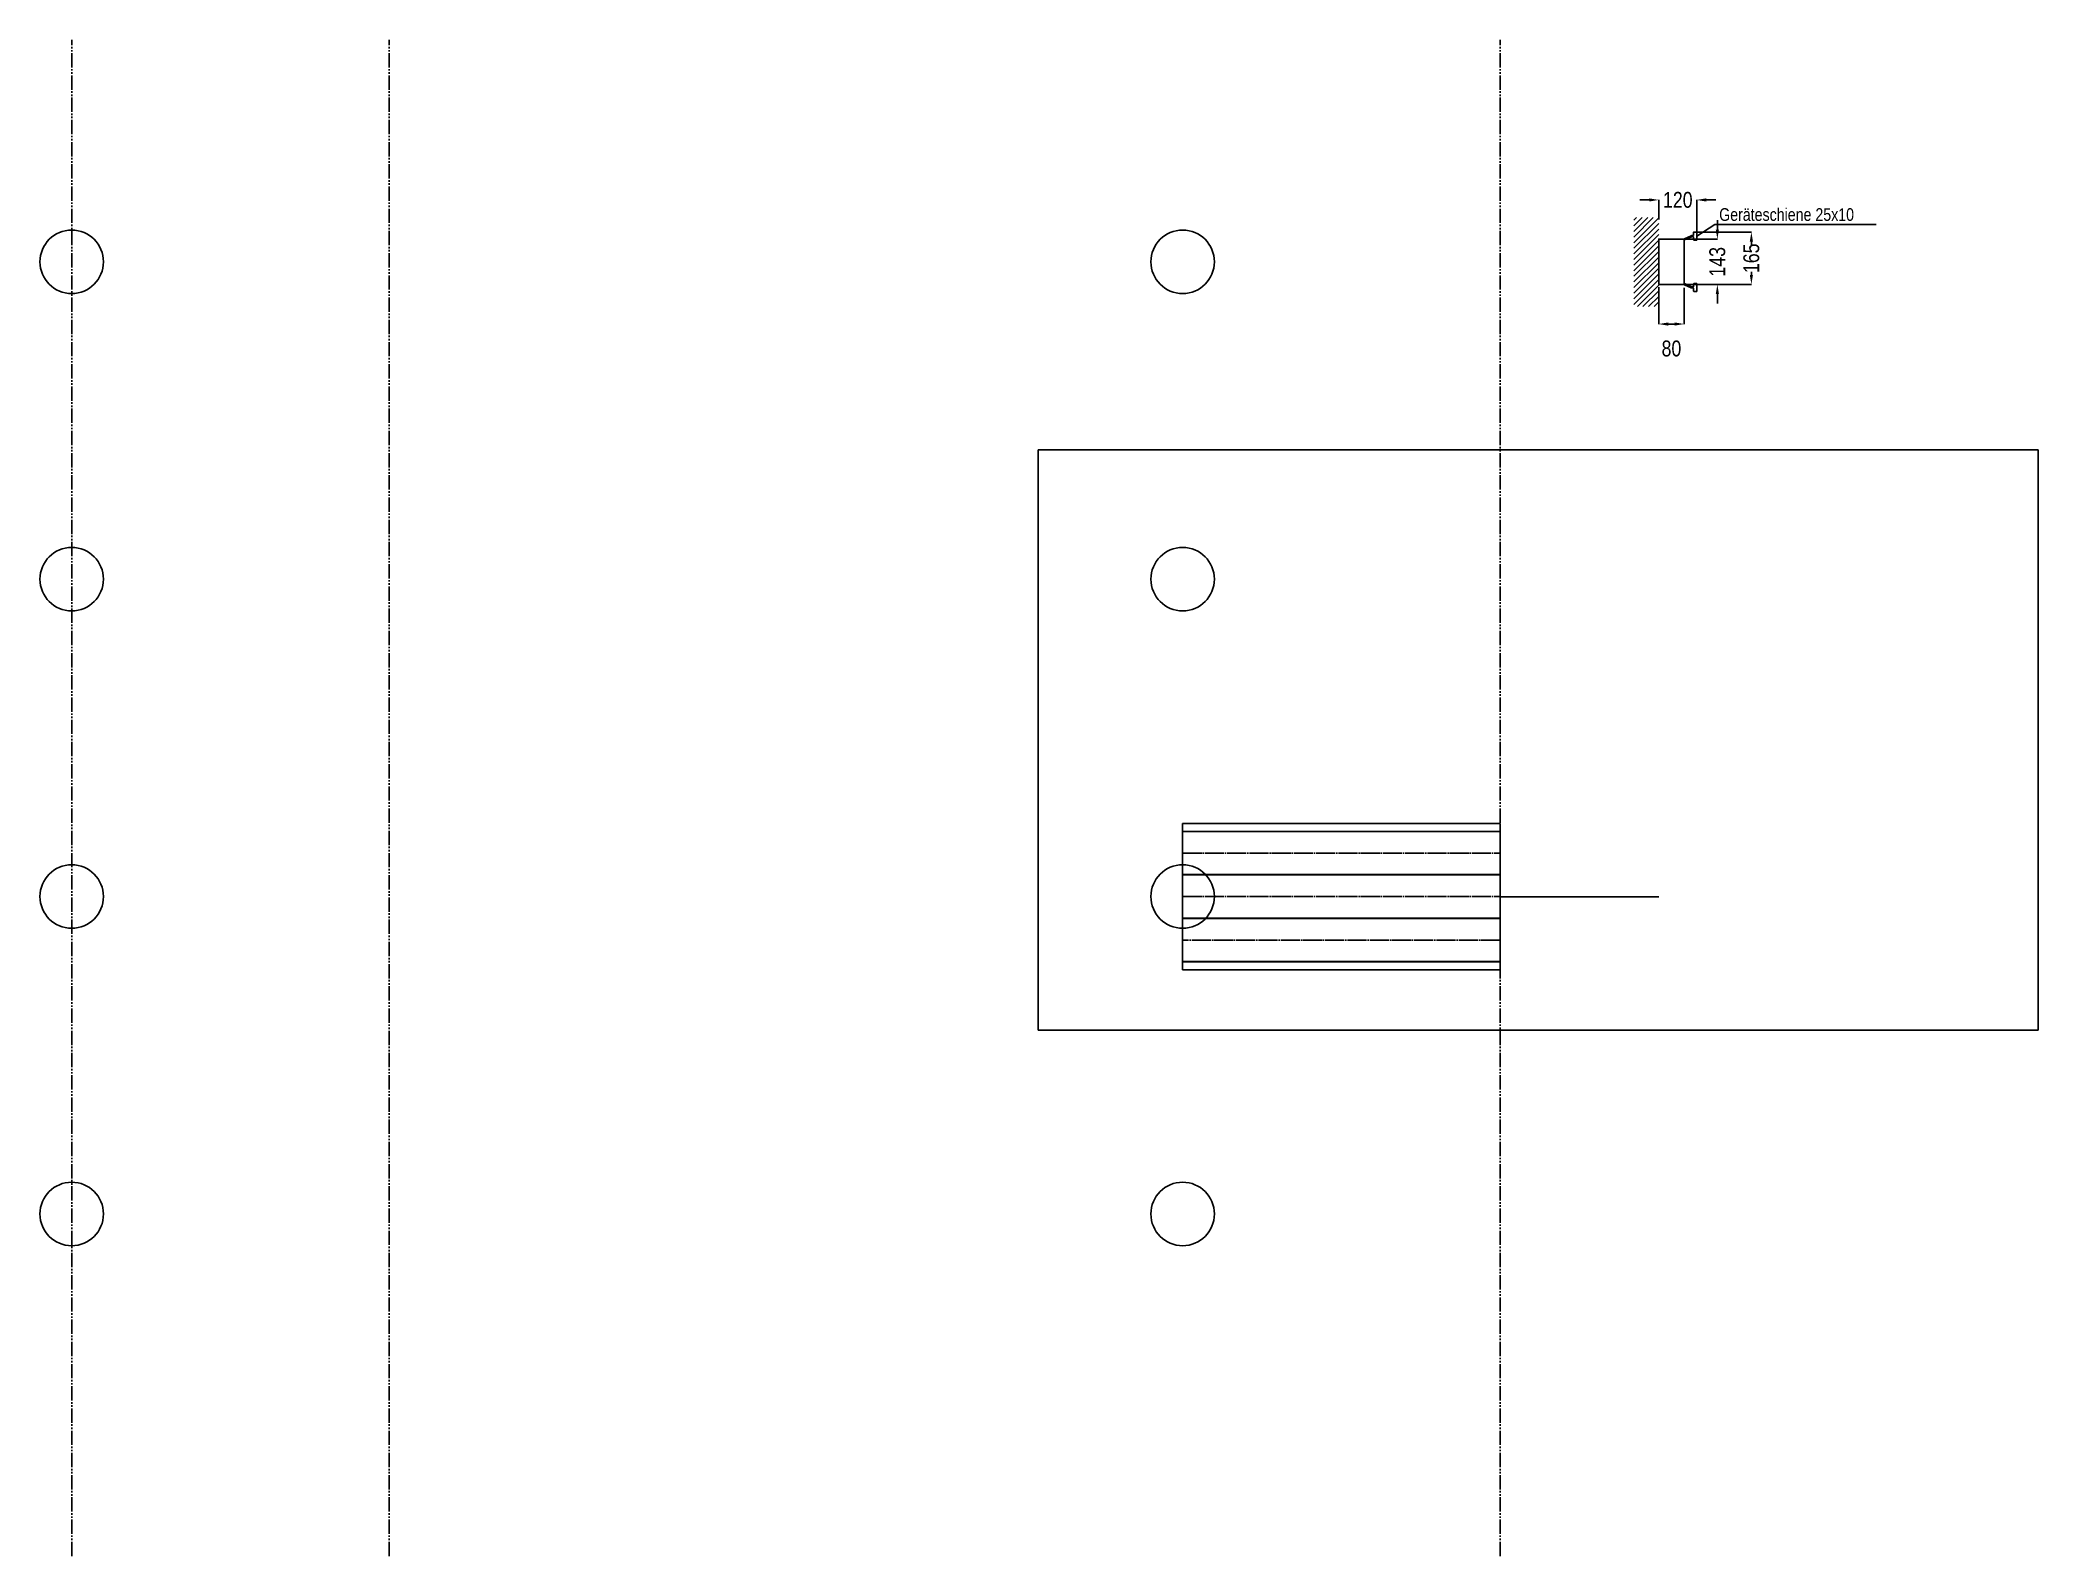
# Model space of a CAD drawing. Header units: millimetres. Extents: x -8009 to 11758, y -1622 to 23632.
# Drawn here: x 5463 to 11758, y 6218 to 10995 of the extents above; entities that cross this region are included whole.
import ezdxf

# ---------------------------------------------------------------- set-up
doc = ezdxf.new("R2010")
doc.units = ezdxf.units.MM
doc.header["$LTSCALE"] = 5
for name, pattern in [('AUSGEZOGEN', [0]), ('CENTER_DASH_DASH', [14, 9, -1, 1, -1, 1, -1]), ('DASHED', [15, 7, -8]), ('DOT_CENTER', [14, 12, -1, 0, -1])]:
    doc.linetypes.add(name, pattern=pattern)
doc.layers.get('0').update_dxf_attribs({"linetype": 'CONTINUOUS'})
doc.layers.get('DEFPOINTS').update_dxf_attribs({"linetype": 'AUSGEZOGEN'})
for name, color, linetype in [('1', 7, 'CONTINUOUS'), ('2', 1, 'DASHED'), ('Einbauten', 1, 'CONTINUOUS'), ('MASSE', 1, 'CONTINUOUS')]:
    doc.layers.add(name, color=color, linetype=linetype)
doc.layers.add('AM_5', color=3, linetype='CONTINUOUS', lineweight=15)
doc.layers.add('Hilfslinie', color=6, linetype='CENTER_DASH_DASH', plot=False)
doc.styles.add('ROMANS', font='ARIALUNI.TTF', dxfattribs={"width": 0.8})
doc.dimstyles.new('1XP1$0', dxfattribs={"dimtxt": 50, "dimasz": 30, "dimexe": 0.5, "dimexo": 0.5, "dimgap": 0.09, "dimtad": 1, "dimdec": 0, "dimzin": 0, "dimdsep": 46, "dimtxsty": 'ROMANS', "dimcen": 0, "dimclrd": 1, "dimclre": 1, "dimclrt": 7, "dimadec": 0, "dimazin": 3, "dimtfac": 1, "dimtdec": 4, "dimtofl": 0, "dimtmove": 0, "dimatfit": 3, "dimfxl": 1, "dimtolj": 1, "dimtzin": 0, "dimarcsym": 0})

msp = doc.modelspace()

# ---------------------------------------------------------------- texts
at = {"layer": 'Einbauten', "color": 7, "style": 'ROMANS', "width": 0.8}
msp.add_text('Geräteschiene 25x10', height=40, dxfattribs=at).set_placement((10753.4, 10424.6))

# ---------------------------------------------------------------- blocks, each defined once
blk = doc.blocks.new('*D162')
at = {"layer": 'AM_5', "color": 1, "lineweight": -2, "transparency": 16777216}
for p, q in [((10747.7, 10397.3), (10747.7, 10427.3)), ((10643, 10367.3), (10748.2, 10367.3)), ((10643, 10224.3), (10748.2, 10224.3)), ((10747.7, 10194.3), (10747.7, 10164.3))]:
    blk.add_line(p, q, dxfattribs=at)
at = {"layer": 'AM_5', "color": 1, "transparency": 16777216}
for points in [[(10742.7, 10397.3), (10752.7, 10397.3), (10747.7, 10367.3)], [(10742.7, 10194.3), (10752.7, 10194.3), (10747.7, 10224.3)]]:
    blk.add_solid(points, dxfattribs=at)
at = {"layer": 'DEFPOINTS', "color": 0, "transparency": 16777216}
for p in [(10642.5, 10367.3), (10642.5, 10224.3), (10747.7, 10224.3)]:
    blk.add_point(p, dxfattribs=at)
at = {"layer": 'AM_5', "color": 7, "transparency": 16777216, "insert": (10747.7, 10295.8), "char_height": 50, "attachment_point": 5, "rotation": 90, "style": 'ROMANS'}
blk.add_mtext('\\A1;143', dxfattribs=at)
blk = doc.blocks.new('*D163')
at = {"layer": 'AM_5', "color": 1, "lineweight": -2, "transparency": 16777216}
for p, q in [((10563, 10215.8), (10563, 10099.1)), ((10643, 10213.4), (10643, 10099.1)), ((10613, 10099.6), (10593, 10099.6))]:
    blk.add_line(p, q, dxfattribs=at)
at = {"layer": 'AM_5', "color": 1, "transparency": 16777216}
for points in [[(10593, 10104.6), (10593, 10094.6), (10563, 10099.6)], [(10613, 10104.6), (10613, 10094.6), (10643, 10099.6)]]:
    blk.add_solid(points, dxfattribs=at)
at = {"layer": 'DEFPOINTS', "color": 0, "transparency": 16777216}
for p in [(10563, 10216.3), (10643, 10213.9), (10563, 10099.6)]:
    blk.add_point(p, dxfattribs=at)
at = {"layer": 'AM_5', "color": 7, "transparency": 16777216, "insert": (10603, 10022.3), "char_height": 50, "attachment_point": 5, "style": 'ROMANS'}
blk.add_mtext('\\A1;80', dxfattribs=at)
blk = doc.blocks.new('*D164')
at = {"layer": 'AM_5', "color": 1, "lineweight": -2, "transparency": 16777216}
for p, q in [((10533, 10490.6), (10503, 10490.6)), ((10563, 10428.7), (10563, 10491.1)), ((10683, 10388.1), (10683, 10491.1)), ((10713, 10490.6), (10743, 10490.6))]:
    blk.add_line(p, q, dxfattribs=at)
at = {"layer": 'AM_5', "color": 1, "transparency": 16777216}
for points in [[(10533, 10495.6), (10533, 10485.6), (10563, 10490.6)], [(10713, 10495.6), (10713, 10485.6), (10683, 10490.6)]]:
    blk.add_solid(points, dxfattribs=at)
at = {"layer": 'DEFPOINTS', "color": 0, "transparency": 16777216}
for p in [(10683, 10490.6), (10563, 10428.2), (10683, 10387.6)]:
    blk.add_point(p, dxfattribs=at)
at = {"layer": 'AM_5', "color": 7, "transparency": 16777216, "insert": (10623, 10490.6), "char_height": 50, "attachment_point": 5, "style": 'ROMANS'}
blk.add_mtext('\\A1;120', dxfattribs=at)
blk = doc.blocks.new('*D142')
at = {"layer": 'AM_5', "color": 1, "lineweight": -2, "transparency": 16777216}
for p, q in [((10678.5, 10389.3), (10855.4, 10389.3)), ((10854.9, 10359.3), (10854.9, 10349.3)), ((10854.9, 10254.3), (10854.9, 10264.3)), ((10643, 10224.3), (10855.4, 10224.3))]:
    blk.add_line(p, q, dxfattribs=at)
at = {"layer": 'AM_5', "color": 1, "transparency": 16777216}
for points in [[(10849.9, 10359.3), (10859.9, 10359.3), (10854.9, 10389.3)], [(10849.9, 10254.3), (10859.9, 10254.3), (10854.9, 10224.3)]]:
    blk.add_solid(points, dxfattribs=at)
at = {"layer": 'DEFPOINTS', "color": 0, "transparency": 16777216}
for p in [(10678, 10389.3), (10642.5, 10224.3), (10854.9, 10224.3)]:
    blk.add_point(p, dxfattribs=at)
at = {"layer": 'AM_5', "color": 7, "transparency": 16777216, "insert": (10854.9, 10306.8), "char_height": 50, "attachment_point": 5, "rotation": 90, "style": 'ROMANS'}
blk.add_mtext('\\A1;165', dxfattribs=at)
blk = doc.blocks.new('IV2-3fach-GS')
for p, q in [((-823.9, 420.5), (176.1, 420.5)), ((-823.9, 420.5), (-823.9, -40.5)), ((-823.9, 395.5), (176.1, 395.5)), ((-823.9, 394.9), (176.1, 394.9)), ((176.1, 420.5), (176.1, -40.5)), ((-823.9, 259), (176.1, 259)), ((-823.9, 258), (176.1, 258)), ((-823.9, 122), (176.1, 122)), ((-823.9, 121), (176.1, 121)), ((-823.9, -15), (176.1, -15)), ((-823.9, -15.5), (176.1, -15.5)), ((-823.9, -40.5), (176.1, -40.5))]:
    blk.add_line(p, q)
at = {"layer": '2'}
blk.add_point((-823.9, 327), dxfattribs=at)
at = {"layer": 'Hilfslinie', "linetype": 'DOT_CENTER'}
for p, q in [((-823.9, 327), (176.1, 327)), ((176.1, 258.5), (-823.9, 258.5)), ((-823.9, 190), (176.1, 190)), ((176.1, 121.5), (-823.9, 121.5)), ((176.1, 53), (-823.9, 53))]:
    blk.add_line(p, q, dxfattribs=at)
blk = doc.blocks.new('IV2_3z_2GS')
blk.add_blockref('IV2-3fach-GS', (823.9, -190))

# ---------------------------------------------------------------- dimensions: what is measured, and where the dimension line sits
at = {"layer": 'AM_5'}
dim = msp.add_linear_dim(base=(10683, 10490.6), p1=(10563, 10428.2), p2=(10683, 10387.6), dimstyle='1XP1$0', override={"dimpost": '<>', "dimsd1": 0, "dimsd2": 0}, dxfattribs=at)
dim.commit()
dim.dimension.update_dxf_attribs({"geometry": '*D164', "text_midpoint": (10623, 10490.6)})
for base, p1, picture, middle in [((10747.7, 10224.3), (10642.5, 10367.3), '*D162', (10747.7, 10295.8)), ((10854.9, 10224.3), (10678, 10389.3), '*D142', (10854.9, 10306.8))]:
    dim = msp.add_linear_dim(base=base, p1=p1, p2=(10642.5, 10224.3), angle=90, dimstyle='1XP1$0', override={"dimpost": '<>', "dimsd1": 0, "dimsd2": 0}, dxfattribs=at)
    dim.commit()
    dim.dimension.update_dxf_attribs({"geometry": picture, "text_midpoint": middle})
at = {"layer": 'AM_5', "color": 1}
dim = msp.add_linear_dim(base=(10563, 10099.6), p1=(10643, 10213.9), p2=(10563, 10216.3), dimstyle='1XP1$0', override={"dimpost": '<>', "dimsd1": 0, "dimsd2": 0, "dimclrt": 7}, dxfattribs=at)
dim.commit()
dim.dimension.update_dxf_attribs({"geometry": '*D163', "text_midpoint": (10603, 10022.3)})

# ---------------------------------------------------------------- hatches: boundary and pattern name
at = {"layer": '2'}
h = msp.add_hatch(dxfattribs=at)
h.set_pattern_fill('ANSI31', color=1, scale=100, style=0)
h.set_pattern_definition([(45, (8975.178, 9412.155), (-8.838835, 8.838835), [])])
h.paths.add_polyline_path([(10563, 10434.9), (10484.7, 10434.9), (10484.7, 10154.9), (10563, 10154.9)])

# ---------------------------------------------------------------- linework, layer by layer
msp.add_line((10063, 8295.2), (10563, 8295.2))
msp.add_lwpolyline([(10563.5, 10224.3), (10642.5, 10224.3, 0.414214), (10643, 10224.8), (10643, 10366.8, 0.414214), (10642.5, 10367.3), (10563.5, 10367.3, 0.414214), (10563, 10366.8), (10563, 10224.8, 0.414214)], format="xyb", close=True)
msp.add_lwpolyline([(8608, 7875), (11758, 7875), (11758, 9703), (8608, 9703)], close=True)
at = {"color": 6}
for centre in [(5563, 10295.8), (9063, 10295.8), (5563, 9295.8), (9063, 9295.8), (5563, 8295.8), (9063, 8295.8), (5563, 7295.8), (9063, 7295.8)]:
    msp.add_circle(centre, 100, dxfattribs=at)
at = {"layer": '1', "color": 7, "linetype": 'CONTINUOUS'}
for p, q in [((10673, 10380.3), (10673, 10388.8)), ((10673.5, 10389.3), (10682.5, 10389.3)), ((10683, 10388.8), (10683, 10364.8)), ((10563, 10353.3), (10563, 10366.8)), ((10640.3, 10367.3), (10563.5, 10367.3)), ((10666.1, 10374.5), (10644, 10364.7)), ((10665.4, 10377.5), (10644.3, 10368.2)), ((10671, 10378.3), (10669.5, 10378.3)), ((10671, 10375.3), (10670.1, 10375.3)), ((10673, 10364.8), (10673, 10373.3)), ((10682.5, 10364.3), (10673.5, 10364.3)), ((10666.1, 10217.2), (10644, 10226.9)), ((10665.4, 10214.2), (10644.3, 10223.5)), ((10671, 10213.3), (10669.5, 10213.3)), ((10671, 10216.3), (10670.1, 10216.3)), ((10673, 10226.8), (10673, 10218.3)), ((10673, 10211.3), (10673, 10202.8)), ((10682.5, 10227.3), (10673.5, 10227.3)), ((10673.5, 10202.3), (10682.5, 10202.3)), ((10683, 10202.8), (10683, 10226.8))]:
    msp.add_line(p, q, dxfattribs=at)
for centre, radius, start, end in [((10673.5, 10388.8), 0.5, 90, 180), ((10682.5, 10388.8), 0.5, 0, 90), ((10563.5, 10366.8), 0.5, 90, 180), ((10640.3, 10377.3), 10, 270, 293.74949), ((10641.9, 10369.3), 5, 282.13834, 293.74949), ((10669.5, 10368.3), 10, 90, 113.74949), ((10670.1, 10365.3), 10, 90, 113.74949), ((10671, 10380.3), 2, 270, 0), ((10671, 10373.3), 2, 0, 90), ((10673.5, 10364.8), 0.5, 180, 270), ((10682.5, 10364.8), 0.5, 270, 0), ((10640.3, 10214.3), 10, 66.25051, 90), ((10641.9, 10222.3), 5, 66.25051, 77.86166), ((10669.5, 10223.3), 10, 246.25051, 270), ((10670.1, 10226.3), 10, 246.25051, 270), ((10671, 10218.3), 2, 270, 0), ((10671, 10211.3), 2, 0, 90), ((10673.5, 10226.8), 0.5, 90, 180), ((10673.5, 10202.8), 0.5, 180, 270), ((10682.5, 10226.8), 0.5, 0, 90), ((10682.5, 10202.8), 0.5, 270, 0)]:
    msp.add_arc(centre, radius, start, end, dxfattribs=at)
at = {"layer": 'Hilfslinie'}
for p, q in [((5563, 6218), (5563, 10994.7)), ((6563, 6218), (6563, 10994.7)), ((10063, 6218), (10063, 10994.7))]:
    msp.add_line(p, q, dxfattribs=at)
at = {"layer": 'MASSE'}
for p, q in [((10740.2, 10412.9), (10683, 10376.2)), ((11248.4, 10412.9), (10740.2, 10412.9))]:
    msp.add_line(p, q, dxfattribs=at)

# ---------------------------------------------------------------- block references
msp.add_blockref('IV2_3z_2GS', (9063, 8295.8))

msp.set_redraw_order([(e.dxf.handle, doc.entitydb.next_handle()) for e in msp.query("TEXT MTEXT ATTDEF DIMENSION ARC_DIMENSION")])  # texts and dimensions are drawn at this point

doc.saveas('drawing.dxf')
